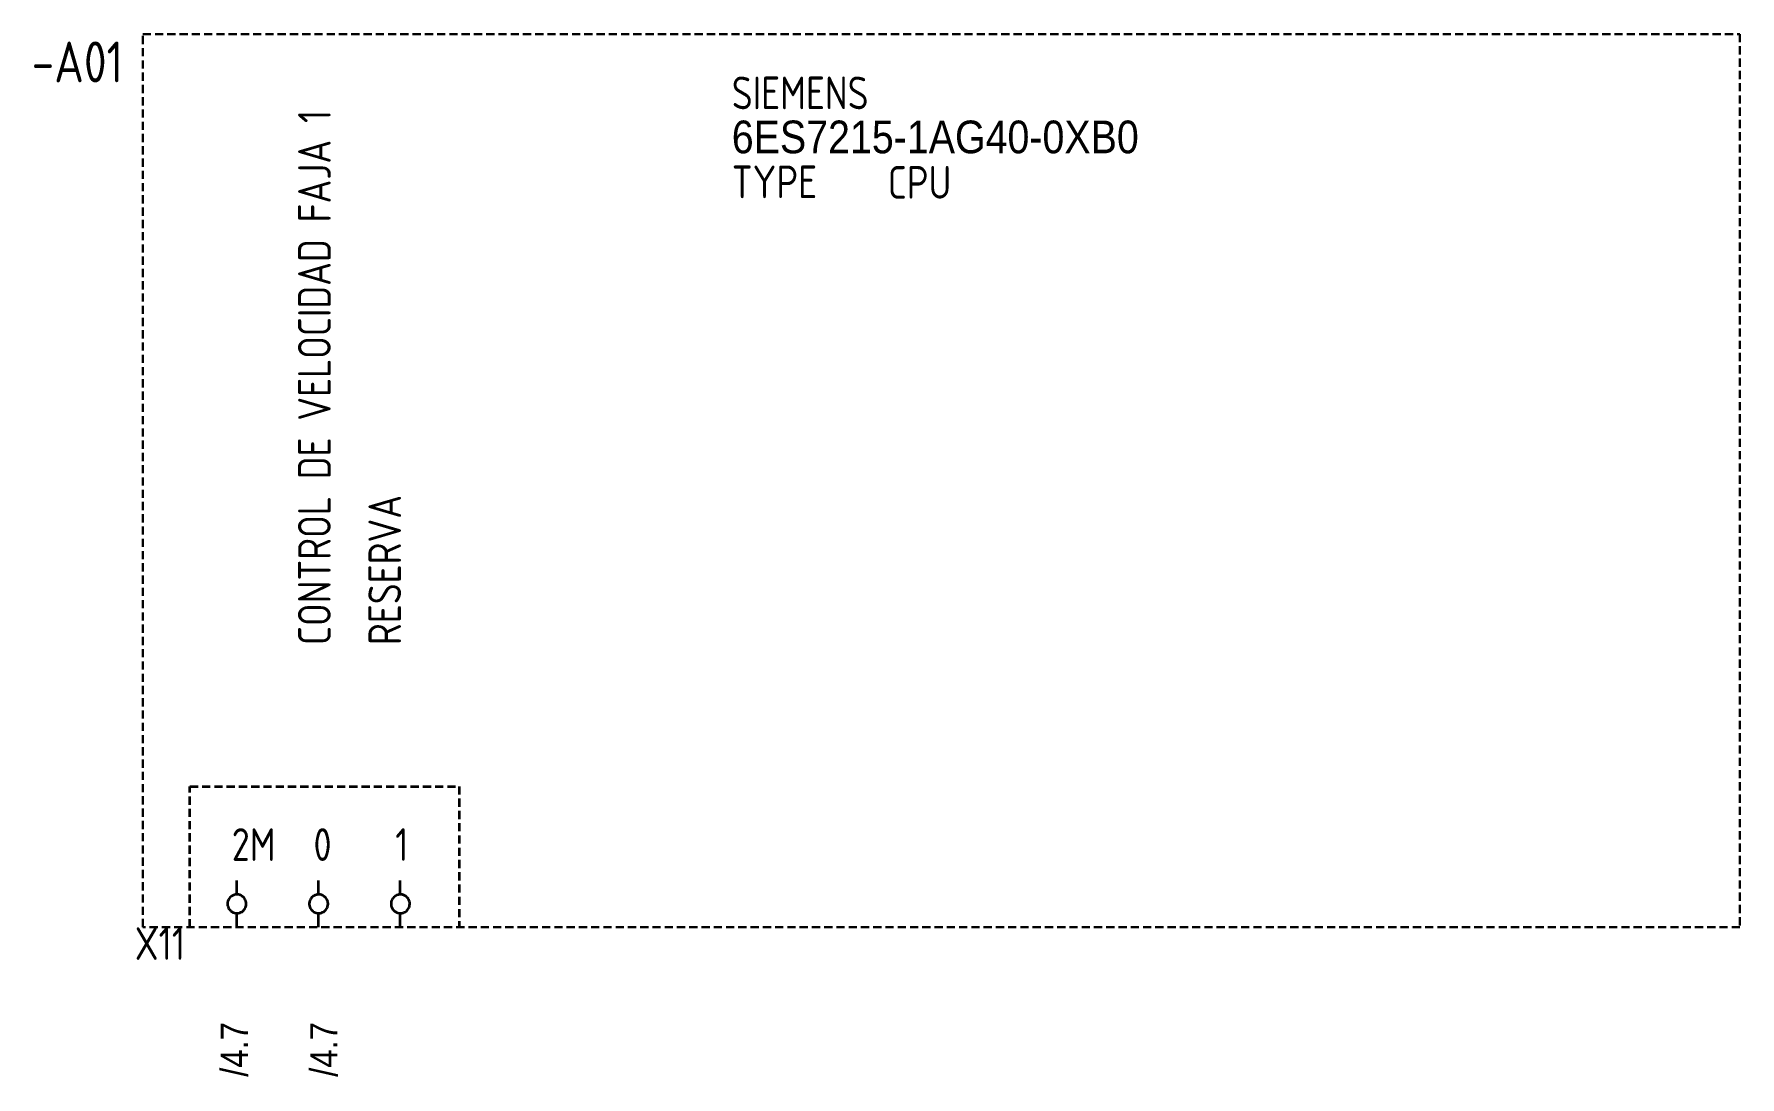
# Model space of a CAD drawing. Header units: millimetres. Extents: x 51 to 2493, y -624 to 390.
# Drawn here: x 137.8 to 242.1, y -97.4 to -33.7 of the extents above; entities that cross this region are included whole.
import ezdxf

# ---------------------------------------------------------------- set-up
doc = ezdxf.new("R2010")
doc.units = ezdxf.units.MM
doc.header["$MEASUREMENT"] = 0
doc.linetypes.add('DASHED', pattern=[0.75, 0.5, -0.25])
for name, color, linetype, lineweight in [('Bor. Conexion', 181, 'Continuous', 5), ('cajetines', 132, 'DASHED', 30), ('nombre tags', 200, 'Continuous', 0)]:
    doc.layers.add(name, color=color, linetype=linetype, lineweight=lineweight)
doc.layers.add('TAGS', color=150, linetype='Continuous')
doc.styles.add('WD_IEC', font='ISOCP2.shx', dxfattribs={"width": 0.9, "height": 4})

msp = doc.modelspace()

# ---------------------------------------------------------------- texts
at = {"layer": 'nombre tags', "char_height": 2, "attachment_point": 7, "rotation": 90, "style": 'WD_IEC'}
for s, insert in [('CONTROL DE VELOCIDAD FAJA 1', (155.95, -71.03)), ('RESERVA', (160.25, -71.03))]:
    msp.add_mtext(s, dxfattribs=dict(at, insert=insert))
at = {"layer": 'nombre tags', "char_height": 2, "attachment_point": 7, "style": 'WD_IEC'}
for s, insert in [('2M', (149.89, -84.23)), ('0', (154.89, -84.23)), ('1', (159.89, -84.23))]:
    msp.add_mtext(s, dxfattribs=dict(at, insert=insert))
at = {"layer": 'TAGS', "attachment_point": 7, "style": 'WD_IEC'}
for s, insert, char_height in [('-A01', (137.66, -36.63), 2.5), ('SIEMENS', (180.47, -38.27), 2), ('{\\fUbuntu Mono|b0|i0|c0|p0;6ES7215-1AG40-0XB0}', (180.47, -40.99), 2), ('TYPE', (180.47, -43.71), 2), ('CPU', (190.01, -43.74), 2), ('X11', (143.96, -90.28), 2)]:
    msp.add_mtext(s, dxfattribs=dict(at, insert=insert, char_height=char_height))
at = {"layer": 'TAGS', "char_height": 2, "attachment_point": 1, "rotation": 90, "style": 'WD_IEC'}
for insert in [(149.22, -97.43), (154.69, -97.43)]:
    msp.add_mtext_dynamic_manual_height_columns('{\\fAMGDT|b0|i0|c0|p2;\\H0.83333x;/4.7}', width=67.509, gutter_width=20, heights=[0], dxfattribs=dict(at, insert=insert))

# ---------------------------------------------------------------- linework, layer by layer
at = {"layer": 'Bor. Conexion', "lineweight": 35}
for points in [[(150.2, -86.28), (150.2, -85.42)], [(155.2, -86.28), (155.2, -85.42)], [(160.2, -86.28), (160.2, -85.42)], [(150.2, -88.29), (150.2, -87.43)], [(155.2, -88.29), (155.2, -87.43)], [(160.2, -88.29), (160.2, -87.43)]]:
    msp.add_lwpolyline(points, dxfattribs=at)
for points in [[(149.74, -86.52), (149.74, -86.52), (149.67, -86.62), (149.64, -86.74)], [(149.92, -86.36), (149.92, -86.36), (149.81, -86.42), (149.74, -86.52)], [(150.14, -86.28), (150.14, -86.28), (150.02, -86.3), (149.92, -86.36)], [(150.38, -86.31), (150.38, -86.31), (150.26, -86.27), (150.14, -86.28)], [(150.59, -86.43), (150.59, -86.43), (150.5, -86.35), (150.38, -86.31)], [(150.73, -86.62), (150.73, -86.62), (150.68, -86.51), (150.59, -86.43)], [(154.74, -86.52), (154.74, -86.52), (154.67, -86.62), (154.64, -86.74)], [(154.92, -86.36), (154.92, -86.36), (154.81, -86.42), (154.74, -86.52)], [(155.14, -86.28), (155.14, -86.28), (155.02, -86.3), (154.92, -86.36)], [(155.38, -86.31), (155.38, -86.31), (155.26, -86.27), (155.14, -86.28)], [(155.59, -86.43), (155.59, -86.43), (155.5, -86.35), (155.38, -86.31)], [(155.73, -86.62), (155.73, -86.62), (155.68, -86.51), (155.59, -86.43)], [(159.74, -86.52), (159.74, -86.52), (159.67, -86.62), (159.64, -86.74)], [(159.92, -86.36), (159.92, -86.36), (159.81, -86.42), (159.74, -86.52)], [(160.14, -86.28), (160.14, -86.28), (160.02, -86.3), (159.92, -86.36)], [(160.38, -86.31), (160.38, -86.31), (160.26, -86.27), (160.14, -86.28)], [(160.59, -86.43), (160.59, -86.43), (160.5, -86.35), (160.38, -86.31)], [(160.73, -86.62), (160.73, -86.62), (160.68, -86.51), (160.59, -86.43)], [(149.64, -86.74), (149.64, -86.74), (149.62, -86.86), (149.64, -86.97)], [(149.64, -86.97), (149.64, -86.97), (149.67, -87.09), (149.74, -87.19)], [(149.74, -87.19), (149.74, -87.19), (149.81, -87.29), (149.92, -87.35)], [(149.92, -87.35), (149.92, -87.35), (150.02, -87.41), (150.14, -87.43)], [(150.14, -87.43), (150.14, -87.43), (150.26, -87.44), (150.38, -87.4)], [(150.38, -87.4), (150.38, -87.4), (150.5, -87.36), (150.59, -87.28)], [(150.59, -87.28), (150.59, -87.28), (150.68, -87.2), (150.73, -87.09)], [(150.78, -86.86), (150.78, -86.86), (150.78, -86.73), (150.73, -86.62)], [(150.73, -87.09), (150.73, -87.09), (150.78, -86.98), (150.78, -86.86)], [(154.64, -86.74), (154.64, -86.74), (154.62, -86.86), (154.64, -86.97)], [(154.64, -86.97), (154.64, -86.97), (154.67, -87.09), (154.74, -87.19)], [(154.74, -87.19), (154.74, -87.19), (154.81, -87.29), (154.92, -87.35)], [(154.92, -87.35), (154.92, -87.35), (155.02, -87.41), (155.14, -87.43)], [(155.14, -87.43), (155.14, -87.43), (155.26, -87.44), (155.38, -87.4)], [(155.38, -87.4), (155.38, -87.4), (155.5, -87.36), (155.59, -87.28)], [(155.59, -87.28), (155.59, -87.28), (155.68, -87.2), (155.73, -87.09)], [(155.78, -86.86), (155.78, -86.86), (155.78, -86.73), (155.73, -86.62)], [(155.73, -87.09), (155.73, -87.09), (155.78, -86.98), (155.78, -86.86)], [(159.64, -86.74), (159.64, -86.74), (159.62, -86.86), (159.64, -86.97)], [(159.64, -86.97), (159.64, -86.97), (159.67, -87.09), (159.74, -87.19)], [(159.74, -87.19), (159.74, -87.19), (159.81, -87.29), (159.92, -87.35)], [(159.92, -87.35), (159.92, -87.35), (160.02, -87.41), (160.14, -87.43)], [(160.14, -87.43), (160.14, -87.43), (160.26, -87.44), (160.38, -87.4)], [(160.38, -87.4), (160.38, -87.4), (160.5, -87.36), (160.59, -87.28)], [(160.59, -87.28), (160.59, -87.28), (160.68, -87.2), (160.73, -87.09)], [(160.78, -86.86), (160.78, -86.86), (160.78, -86.73), (160.73, -86.62)], [(160.73, -87.09), (160.73, -87.09), (160.78, -86.98), (160.78, -86.86)]]:
    msp.add_open_spline(points, degree=3, dxfattribs=at)
at = {"layer": 'cajetines'}
msp.add_lwpolyline([(144.45, -88.28), (144.45, -33.67), (242.12, -33.67), (242.12, -88.28)], close=True, dxfattribs=at)
at = {"layer": 'cajetines', "lineweight": 35}
msp.add_lwpolyline([(147.33, -88.29), (147.33, -79.67), (163.79, -79.67), (163.79, -88.29)], dxfattribs=at)

msp.set_redraw_order([(e.dxf.handle, doc.entitydb.next_handle()) for e in msp.query("TEXT MTEXT ATTDEF DIMENSION ARC_DIMENSION")])  # texts and dimensions are drawn at this point

doc.saveas('drawing.dxf')
